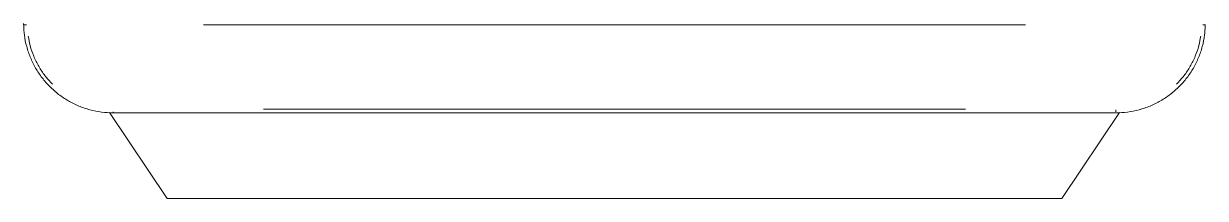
# Model space of a CAD drawing. Header units: millimetres. Extents: x 1896 to 8684, y 846 to 6829.
# Drawn here: x 3876 to 4866, y 3329 to 3475 of the extents above; entities that cross this region are included whole.
import ezdxf

# ---------------------------------------------------------------- set-up
doc = ezdxf.new("R2010")
doc.units = ezdxf.units.MM

msp = doc.modelspace()

# ---------------------------------------------------------------- linework, layer by layer
at = {"color": 7, "linetype": 'Continuous', "lineweight": 15}
for p, q in [((3875.5481, 3474.1359), (3875.5481, 3475.2088)), ((3875.5481, 3474.1359), (3875.5943, 3473.6133)), ((3995.8279, 3328.5225), (3947.4189, 3400.5564)), ((4790.539, 3400.3521), (3950.5388, 3400.3521)), ((4745.269, 3328.5225), (4793.6785, 3400.5578)), ((4745.269, 3328.5225), (3995.8279, 3328.5225))]:
    msp.add_line(p, q, dxfattribs=at)
at = {"color": 8, "linetype": 'Continuous', "lineweight": 15}
for p, q in [((4026.148, 3474.1359), (4714.9484, 3474.1359)), ((3950.5388, 3400.3962), (3950.5388, 3401.2306)), ((4076.5387, 3403.3521), (4664.539, 3403.3521)), ((4790.539, 3402.9041), (4790.539, 3401.2306))]:
    msp.add_line(p, q, dxfattribs=at)
at = {"color": 8, "linetype": 'Continuous', "lineweight": 15, "flags": 128}
msp.add_lwpolyline([(4865.4162, 3474.1359), (4865.3376, 3474.1359), (4865.0681, 3474.1362), (4864.6695, 3474.1359), (4863.6925, 3474.1359), (4863.6925, 3474.1359), (4863.6925, 3474.1359), (4863.6925, 3474.1359), (4863.6925, 3474.1359), (4863.692, 3474.1359), (4863.6915, 3474.1359), (4863.6906, 3474.1359), (4863.6891, 3474.1359), (4863.6853, 3474.1359), (4863.6777, 3474.1359), (4863.6629, 3474.1357), (4863.6333, 3474.1357), (4863.5733, 3474.1357), (4863.4521, 3474.1357)], dxfattribs=at)
at = {"color": 7, "linetype": 'Continuous', "lineweight": 15, "flags": 128}
msp.add_lwpolyline([(4865.4544, 3473.3904), (4865.4906, 3473.5506), (4865.5483, 3474.1359)], dxfattribs=at)
at = {"color": 7, "linetype": 'Continuous', "lineweight": 15}
for points, knots in [([(3875.652, 3473.6245), (3875.7607, 3470.9302), (3876.0012, 3464.9642), (3877.9103, 3455.8858), (3881.0433, 3446.5684), (3885.4028, 3437.7449), (3890.8665, 3429.5642), (3897.3544, 3422.1676), (3904.7511, 3415.6799), (3912.9316, 3410.2154), (3921.7555, 3405.8587), (3931.0718, 3402.7155), (3940.7213, 3400.7236), (3947.2663, 3400.4759), (3950.5388, 3400.3521)], [0, 0, 0, 0, 0.069653438, 0.154229714, 0.238805593, 0.323383937, 0.407959532, 0.492538484, 0.577114536, 0.661692982, 0.746268573, 0.830845113, 0.915423004, 1, 1, 1, 1]), ([(4790.539, 3400.3521), (4793.8115, 3400.4759), (4800.3565, 3400.7236), (4810.006, 3402.7155), (4819.3223, 3405.8587), (4828.1462, 3410.2154), (4836.3267, 3415.6799), (4843.7234, 3422.1676), (4850.2112, 3429.5642), (4855.675, 3437.7448), (4860.034, 3446.5686), (4863.1666, 3455.8858), (4865.0648, 3464.8899), (4865.3044, 3470.7804), (4865.411, 3473.3995)], [0, 0, 0, 0, 0.08474182, 0.16948453, 0.2542259, 0.33896631, 0.42370958, 0.50845045, 0.59319423, 0.67793465, 0.762676, 0.84741802, 0.93215912, 1, 1, 1, 1])]:
    msp.add_open_spline(points, degree=3, knots=knots, dxfattribs=at)
at = {"color": 8, "linetype": 'Continuous', "lineweight": 15}
for points, knots in [([(3877.8555, 3474.1359), (3877.655, 3474.1358), (3877.1088, 3474.1355), (3876.316, 3474.1361), (3875.9591, 3474.136), (3875.7765, 3474.1359)], [0, 0, 0, 0, 0.22081951, 0.60138074, 1, 1, 1, 1]), ([(3879.4252, 3464.5987), (3879.8811, 3461.9554), (3880.871, 3456.2151), (3883.8426, 3447.7188), (3888.0156, 3439.2606), (3893.2176, 3431.3577), (3897.4892, 3426.7441), (3899.6245, 3424.4378)], [0, 0, 0, 0, 0.17583397, 0.38185151, 0.58788855, 0.79399372, 1, 1, 1, 1]), ([(4861.6526, 3464.5987), (4861.1965, 3461.9554), (4860.2061, 3456.2152), (4857.2352, 3447.7185), (4853.0624, 3439.2601), (4847.8596, 3431.3576), (4843.588, 3426.744), (4841.4528, 3424.4378)], [0, 0, 0, 0, 0.17584011, 0.38184818, 0.58789338, 0.79399883, 1, 1, 1, 1])]:
    msp.add_open_spline(points, degree=3, knots=knots, dxfattribs=at)

doc.saveas('drawing.dxf')
